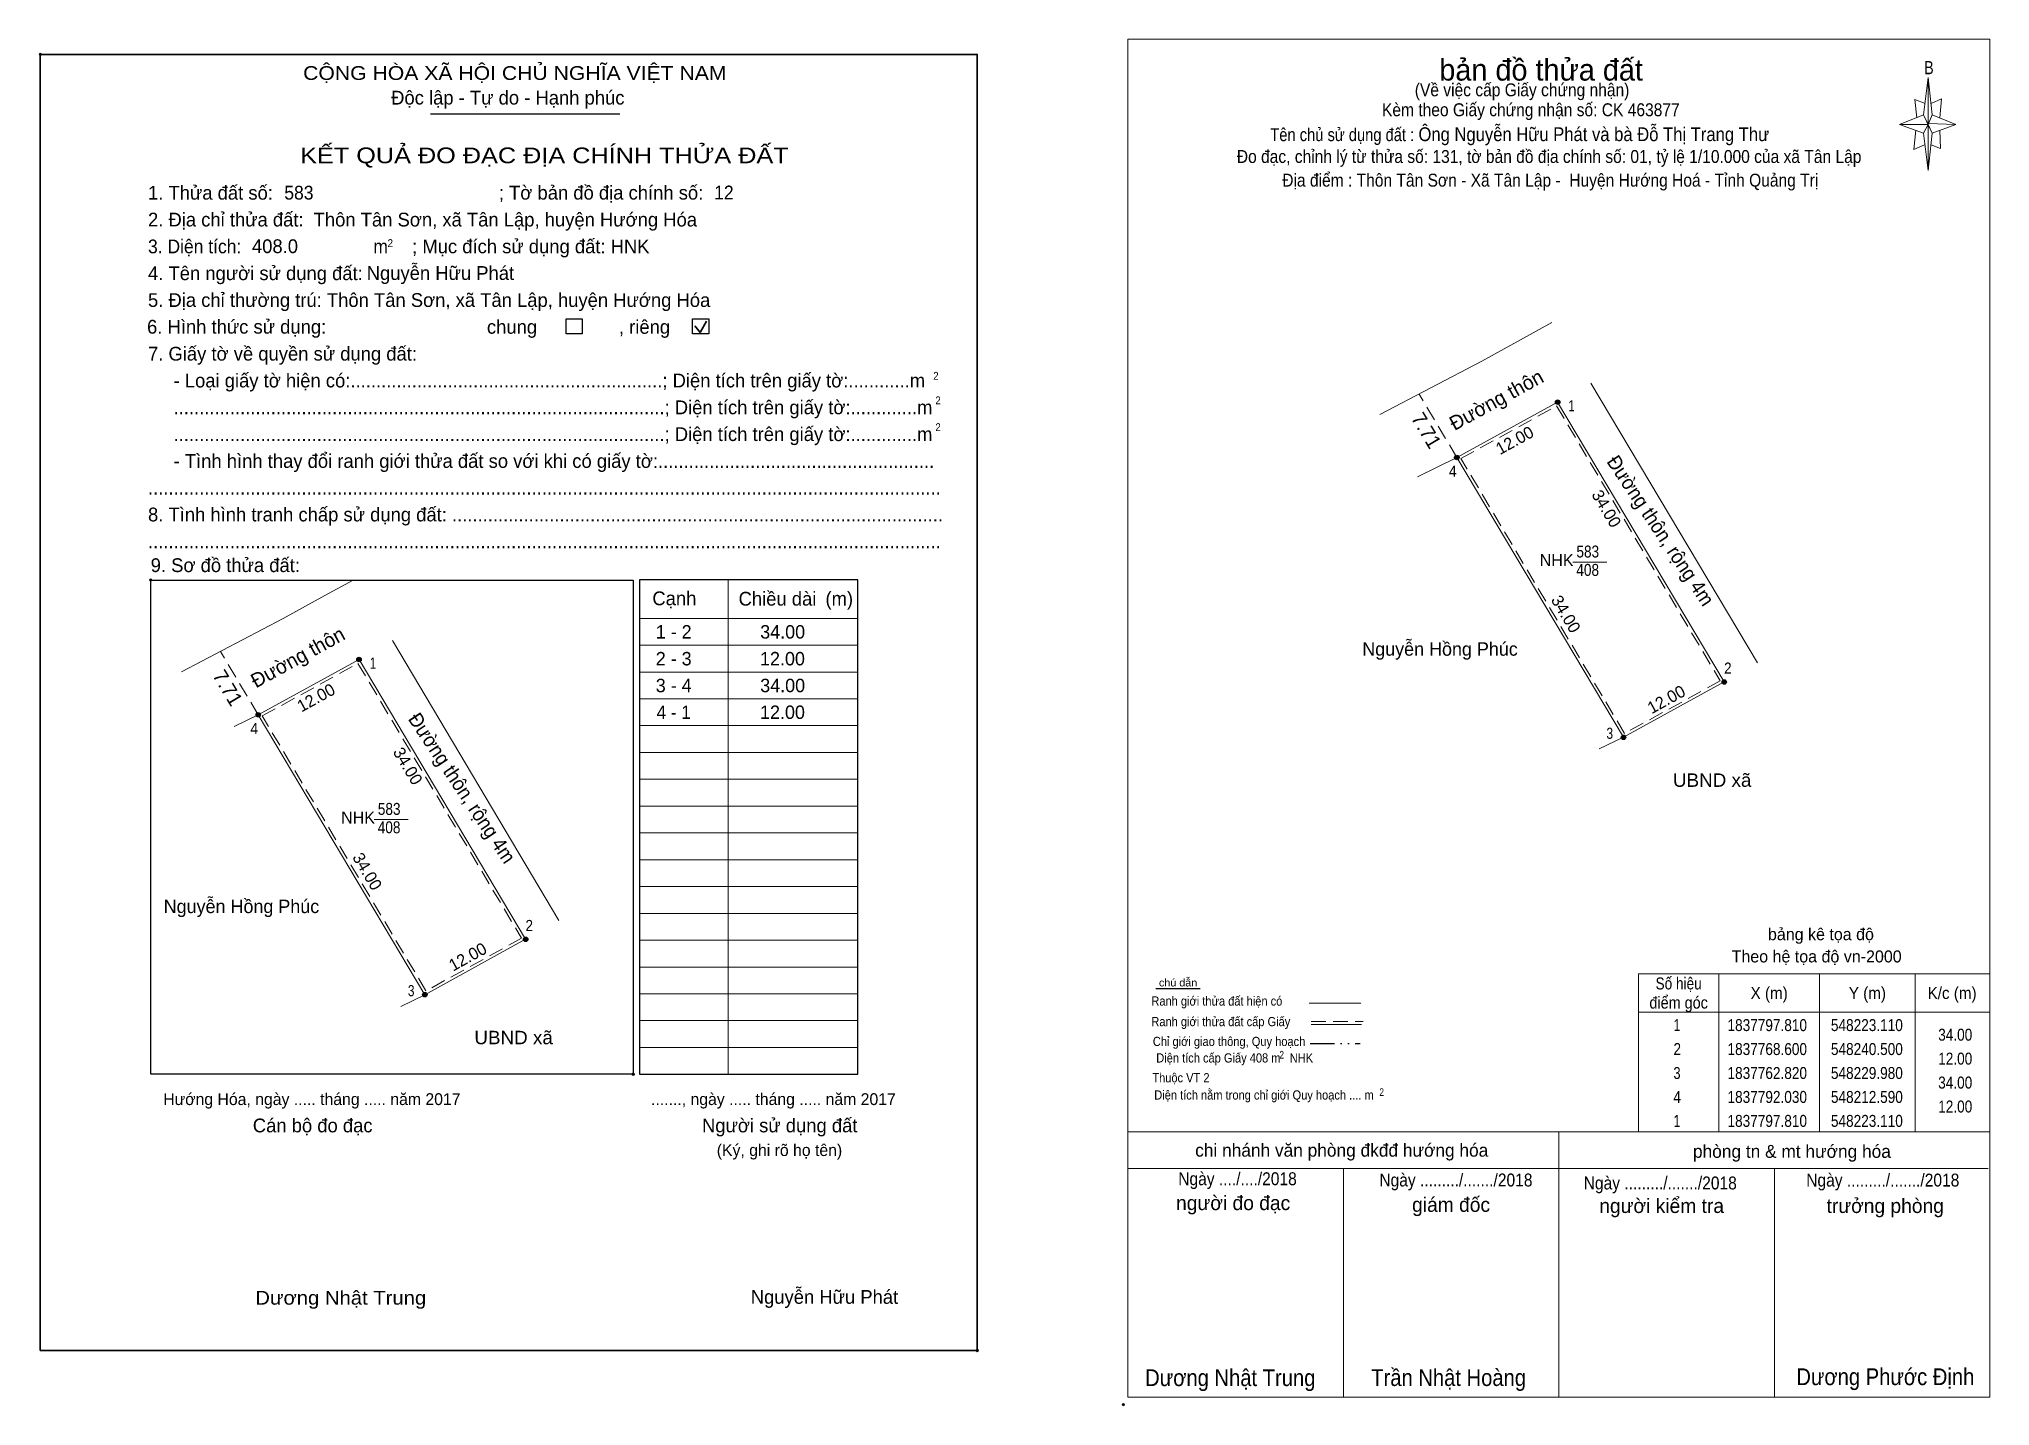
# Model space of a CAD drawing. Header units: metres. Extents: x 548099 to 548755, y 1837720 to 1837863.
# Drawn here: x 548189.7 to 548393.4, y 1837719.9 to 1837862.6 of the extents above; entities that cross this region are included whole.
import ezdxf
from ezdxf.enums import TextEntityAlignment as Align

# ---------------------------------------------------------------- set-up
doc = ezdxf.new("R2010")
doc.units = ezdxf.units.M
doc.header["$LTSCALE"] = 0.51
doc.header["$PDMODE"] = 32
doc.header["$PDSIZE"] = 0.255
doc.linetypes.add('DASH_DOUBLE_DOT', pattern=[9.2, 5, -1.2, 0.3, -1.2, 0.3, -1.2])
doc.linetypes.add('MEDIUM_DASHED', pattern=[4.5, 3, -1.5])
for name, color, linetype, lineweight in [('1', 7, 'Continuous', 13), ('10', 7, 'Continuous', 13), ('11', 7, 'Continuous', 25), ('2', 7, 'Continuous', 35), ('27', 7, 'Continuous', 13), ('4', 7, 'Continuous', 13), ('50', 7, 'Continuous', 25), ('63', 7, 'Continuous', 13)]:
    doc.layers.add(name, color=color, linetype=linetype, lineweight=lineweight)
for name, color, linetype in [('15', 7, 'Continuous'), ('36', 7, 'Continuous'), ('48', 7, 'Continuous'), ('52', 7, 'Continuous'), ('6', 7, 'Continuous'), ('9', 7, 'Continuous')]:
    doc.layers.add(name, color=color, linetype=linetype)

msp = doc.modelspace()

# ---------------------------------------------------------------- texts
at = {"layer": '1'}
for s, height, width, p in [('CỘNG HÒA XÃ HỘI CHỦ NGHĨA VIỆT NAM', 1.437, 1.15, (548217.27, 1837858.32)), ('3. Diện tích:', 1.437, 0.95, (548201.08, 1837840.22)), ('m', 1.437, 0.95, (548224.6, 1837840.22)), ('2', 0.821, 0.95, (548226.08, 1837840.87)), ('2', 0.821, 0.9, (548283.06, 1837827.02)), ('2', 0.821, 0.9, (548283.28, 1837824.46)), ('2', 0.821, 0.9, (548283.28, 1837821.66)), ('Dương Nhật Trung', 1.437, 1.1, (548212.28, 1837730.46))]:
    msp.add_text(s, height=height, dxfattribs=dict(at, width=width)).set_placement(p)
for s, height, p in [('Độc lập - Tự do - Hạnh phúc', 1.437, (548226.46, 1837855.75)), ('1. Thửa đất số:', 1.437, (548201.08, 1837845.82)), ('; Tờ bản đồ địa chính số:', 1.437, (548237.7, 1837845.83)), ('2. Địa chỉ thửa đất:', 1.437, (548201.08, 1837843.02)), ('; Mục đích sử dụng đất: HNK', 1.437, (548228.65, 1837840.22)), ('4. Tên người sử dụng đất:', 1.437, (548201.08, 1837837.42)), ('5. Địa chỉ thường trú: Thôn Tân Sơn, xã Tân Lập, huyện Hướng Hóa', 1.437, (548201.08, 1837834.62)), ('chung                , riêng', 1.437, (548236.46, 1837831.82)), ('7. Giấy tờ về quyền sử dụng đất:', 1.437, (548201.08, 1837829.02)), ('     - Loại giấy tờ hiện có:.............................................................; Diện tích trên giấy tờ:............m', 1.437, (548201.08, 1837826.22)), ('     ................................................................................................; Diện tích trên giấy tờ:.............m', 1.437, (548201.08, 1837823.42)), ('     ................................................................................................; Diện tích trên giấy tờ:.............m', 1.437, (548201.08, 1837820.62)), ('     - Tình hình thay đổi ranh giới thửa đất so với khi có giấy tờ:......................................................', 1.437, (548201.08, 1837817.82)), ('8. Tình hình tranh chấp sử dụng đất: ................................................................................................', 1.437, (548201.08, 1837812.23)), ('...........................................................................................................................................................', 1.437, (548201.08, 1837815.03)), ('...........................................................................................................................................................', 1.437, (548201.08, 1837809.43)), ('9. Sơ đồ thửa đất:', 1.437, (548201.36, 1837806.94)), ('Cạnh', 1.437, (548253.73, 1837803.48)), ('Chiều dài', 1.437, (548262.73, 1837803.44)), ('(m)', 1.437, (548271.8, 1837803.45)), ('Hướng Hóa, ngày ..... tháng ..... năm 2017', 1.232, (548202.67, 1837751.3)), ('......., ngày ..... tháng ..... năm 2017', 1.232, (548253.59, 1837751.3)), ('Cán bộ đo đạc', 1.437, (548212.02, 1837748.45)), ('Người sử dụng đất', 1.437, (548258.91, 1837748.45)), ('(Ký, ghi rõ họ tên)', 1.232, (548260.45, 1837745.98))]:
    msp.add_text(s, height=height, dxfattribs=at).set_placement(p)
for s, height, width, p in [('KẾT QUẢ ĐO ĐẠC ĐỊA CHÍNH THỬA ĐẤT', 1.642, 1.2, (548242.46, 1837849.62)), ('583', 1.25, 0.85, (548351.375, 1837808.46)), ('408', 1.25, 0.85, (548351.365, 1837806.54)), ('408', 1.25, 0.85, (548226.245, 1837779.67)), ('583', 1.25, 0.85, (548226.255, 1837781.59))]:
    msp.add_text(s, height=height, dxfattribs=dict(at, width=width)).set_placement(p, align=Align.CENTER)
for p in [(548348.125, 1837807.56), (548223.005, 1837780.69)]:
    msp.add_text('NHK', height=1.25, dxfattribs=at).set_placement(p, align=Align.CENTER)
at = {"layer": '10'}
for s, rotation, p in [('Đường thôn', 28.786, (548337.46, 1837821.66)), ('7.71', 300.864, (548332.88, 1837823.02)), ('Đường thôn', 28.786, (548212.34, 1837794.79)), ('7.71', 300.864, (548207.76, 1837796.15))]:
    msp.add_text(s, height=1.5, rotation=rotation, dxfattribs=at).set_placement(p)
at = {"layer": '15', "width": 0.95}
for p in [(548358.3568, 1837810.8555), (548233.2401, 1837783.9805)]:
    msp.add_text('Đường thôn, rộng 4m', height=1.5, rotation=303.639, dxfattribs=at).set_placement(p, align=Align.CENTER)
at = {"layer": '36'}
for p in [(548335.95, 1837798.21), (548210.835, 1837771.34)]:
    msp.add_text('Nguyễn Hồng Phúc', height=1.4, dxfattribs=at).set_placement(p, align=Align.CENTER)
at = {"layer": '36', "width": 1.05}
for p in [(548364.36, 1837784.52), (548239.245, 1837757.65)]:
    msp.add_text('UBND xã', height=1.4, dxfattribs=at).set_placement(p, align=Align.CENTER)
at = {"layer": '4'}
for s, height, p in [('bản đồ thửa đất', 2.25, (548346.505, 1837858.25)), ('bảng kê tọa độ', 1.25, (548375.715, 1837768.51)), ('Theo hệ tọa độ vn-2000', 1.25, (548375.265, 1837766.19)), ('chi nhánh văn phòng đkđđ hướng hóa', 1.35, (548325.69, 1837745.91)), ('phòng tn & mt hướng hóa', 1.35, (548372.685, 1837745.79)), ('người đo đạc', 1.5, (548314.355, 1837740.33)), ('giám đốc', 1.5, (548337.105, 1837740.15)), ('người kiểm tra', 1.5, (548359.085, 1837740.03)), ('trưởng phòng', 1.5, (548382.425, 1837740.03))]:
    msp.add_text(s, height=height, dxfattribs=at).set_placement(p, align=Align.CENTER)
for s, height, width, p in [('B', 1.378, 0.8, (548386.99, 1837858.91)), ('(Về việc cấp Giấy chứng nhận)', 1.35, 0.9, (548344.515, 1837856.61)), ('Kèm theo Giấy chứng nhận số: CK 463877', 1.35, 0.9, (548345.43, 1837854.53)), ('Tên chủ sử dụng đất :', 1.35, 0.85, (548325.745, 1837851.93)), ('Đo đạc, chỉnh lý từ thửa số: 131, tờ bản đồ địa chính số: 01, tỷ lệ 1/10.000 của xã Tân Lập', 1.35, 0.9, (548347.34, 1837849.65)), ('Địa điểm : Thôn Tân Sơn - Xã Tân Lập -  Huyện Hướng Hoá - Tỉnh Quảng Trị ', 1.35, 0.9, (548347.685, 1837847.18)), ('chú dẫn', 0.7999, 1.05, (548308.61, 1837763.68)), ('Ranh giới thửa đất hiện có ', 0.96, 0.9, (548312.815, 1837761.68)), ('Ranh giới thửa đất cấp Giấy', 0.96, 0.9, (548313.07, 1837759.53)), ('Chỉ giới giao thông, Quy hoạch', 0.96, 0.9, (548313.93, 1837757.46)), ('Diện tích cấp Giấy 408 m   NHK', 0.96, 0.9, (548314.515, 1837755.74)), ('2', 0.8, 0.8, (548319.43, 1837756.15)), ('Thuộc VT 2', 0.96, 0.9, (548308.905, 1837753.67)), ('Diện tích nằm trong chỉ giới Quy hoạch .... m', 0.96, 0.9, (548317.575, 1837751.87)), ('2', 0.8, 0.8, (548329.86, 1837752.25)), ('Ngày ..../..../2018', 1.35, 0.9, (548314.81, 1837742.93)), ('Ngày ........./......./2018', 1.35, 0.9, (548337.61, 1837742.8)), ('Ngày ........./......./2018', 1.35, 0.9, (548382.17, 1837742.79)), ('Ngày ........./......./2018', 1.35, 0.9, (548358.94, 1837742.49)), ('Trần Nhật Hoàng', 1.75, 0.9, (548336.85, 1837721.97)), ('Dương Phước Định', 1.75, 0.9, (548382.435, 1837722.06)), ('Dương Nhật Trung', 1.75, 0.9, (548314.055, 1837721.96))]:
    msp.add_text(s, height=height, dxfattribs=dict(at, width=width)).set_placement(p, align=Align.CENTER)
at = {"layer": '4', "width": 0.9}
msp.add_text('Ông Nguyễn Hữu Phát và bà Đỗ Thị Trang Thư', height=1.44, dxfattribs=at).set_placement((548333.7, 1837851.93))
at = {"layer": '48'}
msp.add_text('6. Hình thức sử dụng:', height=1.437, dxfattribs=at).set_placement((548200.98, 1837831.83))
at = {"layer": '52'}
for s, p in [('1 - 2', (548255.955, 1837800)), ('34.00', (548267.33, 1837800)), ('2 - 3', (548255.955, 1837797.2)), ('12.00', (548267.31, 1837797.2)), ('3 - 4', (548255.955, 1837794.4)), ('34.00', (548267.33, 1837794.4)), ('12.00', (548267.31, 1837791.61))]:
    msp.add_text(s, height=1.4, dxfattribs=at).set_placement(p, align=Align.CENTER)
at = {"layer": '52', "width": 0.95}
msp.add_text('4 - 1', height=1.4, dxfattribs=at).set_placement((548255.955, 1837791.61), align=Align.CENTER)
at = {"layer": '6', "width": 0.95}
for s, p in [('583', (548215.31, 1837845.83)), ('12', (548260.18, 1837845.85))]:
    msp.add_text(s, height=1.437, dxfattribs=at).set_placement(p)
at = {"layer": '6'}
for s, p in [('Thôn Tân Sơn, xã Tân Lập, huyện Hướng Hóa', (548218.37, 1837843.02)), ('408.0', (548211.93, 1837840.24)), ('Nguyễn Hữu Phát', (548223.91, 1837837.44)), ('Nguyễn Hữu Phát', (548264, 1837730.55))]:
    msp.add_text(s, height=1.437, dxfattribs=at).set_placement(p)
at = {"layer": '63'}
for s, rotation, p in [('12.00', 28.786, (548344.044, 1837820.1506)), ('34.00', 300.767, (548352.7864, 1837813.2447)), ('34.00', 300.767, (548348.5564, 1837802.2447)), ('12.00', 28.786, (548218.924, 1837793.2806)), ('12.00', 28.786, (548359.874, 1837793.1006)), ('34.00', 300.767, (548227.6664, 1837786.3747)), ('34.00', 300.767, (548223.4364, 1837775.3747)), ('12.00', 28.786, (548234.754, 1837766.2306))]:
    msp.add_text(s, height=1.25, rotation=rotation, dxfattribs=at).set_placement(p, align=Align.CENTER)
for s, width, p in [('Số hiệu', 0.85, (548360.86, 1837763.37)), ('điểm góc', 0.9, (548360.86, 1837761.37)), ('X (m)', 0.95, (548370.31, 1837762.37)), ('Y (m)', 0.95, (548380.565, 1837762.37)), ('K/c (m)', 0.95, (548389.405, 1837762.37)), (' 1', 0.75, (548360.51, 1837759.02)), ('1837797.810', 0.85, (548370.11, 1837759.02)), ('548223.110', 0.85, (548380.51, 1837759.02)), (' 2', 0.85, (548360.515, 1837756.52)), ('1837768.600', 0.85, (548370.11, 1837756.52)), ('548240.500', 0.85, (548380.51, 1837756.52)), (' 3', 0.8, (548360.505, 1837754.02)), ('1837762.820', 0.85, (548370.11, 1837754.02)), ('548229.980', 0.85, (548380.51, 1837754.02)), (' 4', 0.85, (548360.51, 1837751.52)), ('1837792.030', 0.85, (548370.11, 1837751.52)), ('548212.590', 0.85, (548380.51, 1837751.52)), (' 1', 0.75, (548360.51, 1837749.02)), ('1837797.810', 0.85, (548370.11, 1837749.02)), ('548223.110', 0.85, (548380.51, 1837749.02))]:
    msp.add_text(s, height=1.25, dxfattribs=dict(at, width=width)).set_placement(p, align=Align.CENTER)
at = {"layer": '63', "width": 0.85}
for s, p in [('34.00', (548391.51, 1837758.02)), ('12.00', (548391.51, 1837755.52)), ('34.00', (548391.51, 1837753.02)), ('12.00', (548391.51, 1837750.52))]:
    msp.add_text(s, height=1.25, dxfattribs=at).set_placement(p, align=Align.RIGHT)
at = {"layer": '9'}
for s, width, p in [('1', 0.75, (548349.675, 1837823.72)), ('4', 0.95, (548337.285, 1837816.89)), ('1', 0.75, (548224.56, 1837796.85)), ('2', 0.9, (548365.995, 1837796.33)), ('4', 0.95, (548212.165, 1837790.02)), ('3', 0.8, (548353.67, 1837789.53)), ('2', 0.9, (548240.88, 1837769.46)), ('3', 0.8, (548228.55, 1837762.66))]:
    msp.add_text(s, height=1.166, dxfattribs=dict(at, width=width)).set_placement(p, align=Align.CENTER)

# ---------------------------------------------------------------- hatches: boundary and pattern name
at = {"layer": '11'}
for points in [[(548348.4633, 1837824.68, 1), (548347.9967, 1837824.68, 1)], [(548337.9433, 1837818.9, 1), (548337.4767, 1837818.9, 1)], [(548223.3433, 1837797.81, 1), (548222.8767, 1837797.81, 1)], [(548365.8533, 1837795.47, 1), (548365.3867, 1837795.47, 1)], [(548212.8233, 1837792.03, 1), (548212.3567, 1837792.03, 1)], [(548355.3333, 1837789.69, 1), (548354.8667, 1837789.69, 1)], [(548355.3333, 1837789.69, 1), (548354.8667, 1837789.69, 1)], [(548240.7333, 1837768.6, 1), (548240.2667, 1837768.6, 1)], [(548230.2133, 1837762.82, 1), (548229.7467, 1837762.82, 1)], [(548230.2133, 1837762.82, 1), (548229.7467, 1837762.82, 1)]]:
    msp.add_hatch(color=256, dxfattribs=at).paths.add_polyline_path(points)

# ---------------------------------------------------------------- linework, layer by layer
at = {"layer": '1', "lineweight": 25}
for p, q in [((548230.56, 1837854.77), (548250.34, 1837854.77)), ((548275.18, 1837806.13), (548252.39, 1837806.13)), ((548252.39, 1837806.13), (548252.39, 1837804.48)), ((548275.18, 1837754.52), (548275.18, 1837806.13)), ((548201.36, 1837757.02), (548201.36, 1837804.48)), ((548252.39, 1837804.48), (548252.39, 1837757.02)), ((548252.39, 1837757.02), (548252.39, 1837754.52))]:
    msp.add_line(p, q, dxfattribs=at)
at = {"layer": '1', "lineweight": 35}
for p, q in [((548258.15, 1837832.66), (548258.71, 1837831.94)), ((548258.71, 1837831.94), (548259.39, 1837833.15))]:
    msp.add_line(p, q, dxfattribs=at)
at = {"layer": '1'}
for p, q in [((548261.65, 1837806.13), (548261.65, 1837804.48)), ((548261.65, 1837804.48), (548261.65, 1837757.02)), ((548252.39, 1837802.1), (548262.3, 1837802.1)), ((548262.3, 1837802.1), (548268.05, 1837802.1)), ((548268.05, 1837802.1), (548275.18, 1837802.1)), ((548252.39, 1837799.3), (548262.3, 1837799.3)), ((548262.3, 1837799.3), (548268.05, 1837799.3)), ((548268.05, 1837799.3), (548275.18, 1837799.3)), ((548252.39, 1837796.5), (548262.3, 1837796.5)), ((548262.3, 1837796.5), (548268.05, 1837796.5)), ((548268.05, 1837796.5), (548275.18, 1837796.5)), ((548252.39, 1837793.7), (548262.3, 1837793.7)), ((548262.3, 1837793.7), (548268.05, 1837793.7)), ((548268.05, 1837793.7), (548275.18, 1837793.7)), ((548252.39, 1837790.91), (548262.3, 1837790.91)), ((548262.3, 1837790.91), (548268.05, 1837790.91)), ((548268.05, 1837790.91), (548275.18, 1837790.91)), ((548252.39, 1837788.11), (548262.3, 1837788.11)), ((548262.3, 1837788.11), (548268.05, 1837788.11)), ((548268.05, 1837788.11), (548275.18, 1837788.11)), ((548252.39, 1837785.31), (548262.3, 1837785.31)), ((548262.3, 1837785.31), (548268.05, 1837785.31)), ((548268.05, 1837785.31), (548275.18, 1837785.31)), ((548252.39, 1837782.51), (548262.3, 1837782.51)), ((548262.3, 1837782.51), (548268.05, 1837782.51)), ((548268.05, 1837782.51), (548275.18, 1837782.51)), ((548252.39, 1837779.71), (548262.3, 1837779.71)), ((548262.3, 1837779.71), (548268.05, 1837779.71)), ((548268.05, 1837779.71), (548275.18, 1837779.71)), ((548252.39, 1837776.91), (548262.3, 1837776.91)), ((548262.3, 1837776.91), (548268.05, 1837776.91)), ((548268.05, 1837776.91), (548275.18, 1837776.91)), ((548252.39, 1837774.11), (548262.3, 1837774.11)), ((548262.3, 1837774.11), (548268.05, 1837774.11)), ((548268.05, 1837774.11), (548275.18, 1837774.11)), ((548252.39, 1837771.31), (548262.3, 1837771.31)), ((548262.3, 1837771.31), (548268.05, 1837771.31)), ((548268.05, 1837771.31), (548275.18, 1837771.31)), ((548252.39, 1837768.51), (548262.3, 1837768.51)), ((548262.3, 1837768.51), (548268.05, 1837768.51)), ((548268.05, 1837768.51), (548275.18, 1837768.51)), ((548252.39, 1837765.71), (548262.3, 1837765.71)), ((548262.3, 1837765.71), (548268.05, 1837765.71)), ((548268.05, 1837765.71), (548275.18, 1837765.71)), ((548252.39, 1837762.91), (548262.3, 1837762.91)), ((548262.3, 1837762.91), (548268.05, 1837762.91)), ((548268.05, 1837762.91), (548275.18, 1837762.91)), ((548252.39, 1837760.11), (548262.3, 1837760.11)), ((548262.3, 1837760.11), (548268.05, 1837760.11)), ((548268.05, 1837760.11), (548275.18, 1837760.11)), ((548252.39, 1837757.31), (548262.3, 1837757.31)), ((548261.65, 1837757.02), (548261.65, 1837754.52)), ((548262.3, 1837757.31), (548268.05, 1837757.31)), ((548268.05, 1837757.31), (548275.18, 1837757.31))]:
    msp.add_line(p, q, dxfattribs=at)
for points in [[(548348.23, 1837824.68), (548365.62, 1837795.47), (548355.1, 1837789.69), (548337.71, 1837818.9)], [(548223.11, 1837797.81), (548240.5, 1837768.6), (548229.98, 1837762.82), (548212.59, 1837792.03)]]:
    msp.add_lwpolyline(points, close=True, dxfattribs=at)
at = {"layer": '1', "linetype": 'MEDIUM_DASHED'}
for points in [[(548348.12, 1837824.28), (548365.2, 1837795.58), (548355.21, 1837790.09), (548338.13, 1837818.79)], [(548223, 1837797.41), (548240.08, 1837768.71), (548230.09, 1837763.22), (548213.01, 1837791.92)]]:
    msp.add_lwpolyline(points, close=True, dxfattribs=at)
at = {"layer": '1', "lineweight": 25}
for points in [[(548201.36, 1837804.48), (548201.36, 1837806.11), (548251.73, 1837806.11), (548251.73, 1837804.48), (548251.73, 1837757.02)], [(548251.73, 1837757.02), (548251.73, 1837754.52), (548201.36, 1837754.52), (548201.36, 1837757.02)], [(548252.39, 1837754.52), (548275.18, 1837754.52), (548275.18, 1837755.02)]]:
    msp.add_lwpolyline(points, dxfattribs=at)
at = {"layer": '1'}
for p in [(548189.83, 1837860.98), (548201.36, 1837806.11), (548251.73, 1837754.52), (548287.65, 1837725.68)]:
    msp.add_point(p, dxfattribs=at)
at = {"layer": '10'}
for p, q in [((548340.31, 1837828.95), (548329.68, 1837823.38)), ((548351.71, 1837826.66), (548369.1, 1837797.45)), ((548215.19, 1837802.08), (548204.56, 1837796.51)), ((548226.59, 1837799.79), (548243.98, 1837770.58))]:
    msp.add_line(p, q, dxfattribs=at)
at = {"layer": '10', "linetype": 'MEDIUM_DASHED'}
for p, q in [((548337.71, 1837818.9), (548333.76, 1837825.52)), ((548212.59, 1837792.03), (548208.64, 1837798.65))]:
    msp.add_line(p, q, dxfattribs=at)
at = {"layer": '10'}
for points in [[(548347.61, 1837832.98), (548344.65, 1837831.35), (548340.31, 1837828.95)], [(548222.49, 1837806.11), (548219.53, 1837804.48), (548215.19, 1837802.08)]]:
    msp.add_lwpolyline(points, dxfattribs=at)
for points in [[(548355.1, 1837789.69), (548337.71, 1837818.9), (548348.23, 1837824.68), (548365.62, 1837795.47)], [(548229.98, 1837762.82), (548212.59, 1837792.03), (548223.11, 1837797.81), (548240.5, 1837768.6)]]:
    msp.add_lwpolyline(points, close=True, dxfattribs=at)
at = {"layer": '11'}
for centre in [(548348.23, 1837824.68), (548337.71, 1837818.9), (548223.11, 1837797.81), (548365.62, 1837795.47), (548212.59, 1837792.03), (548355.1, 1837789.69), (548355.1, 1837789.69), (548240.5, 1837768.6), (548229.98, 1837762.82), (548229.98, 1837762.82)]:
    msp.add_circle(centre, 0.2333, dxfattribs=at)
at = {"layer": '2'}
msp.add_lwpolyline([(548189.83, 1837860.98), (548287.65, 1837860.98), (548287.65, 1837725.68), (548189.83, 1837725.68)], close=True, dxfattribs=at)
at = {"layer": '27'}
for p, q in [((548337.71, 1837818.9), (548333.6, 1837816.9)), ((548212.59, 1837792.03), (548210.07, 1837790.81)), ((548355.1, 1837789.69), (548352.58, 1837788.47)), ((548229.98, 1837762.82), (548227.46, 1837761.6))]:
    msp.add_line(p, q, dxfattribs=at)
at = {"layer": '4'}
for p, q in [((548386.41, 1837854.66), (548386.91, 1837858.56)), ((548387.31, 1837854.66), (548389.81, 1837853.66)), ((548386.41, 1837852.76), (548383.91, 1837853.66)), ((548387.31, 1837852.76), (548386.91, 1837848.86)), ((548388.11, 1837853.06), (548388.21, 1837851.16)), ((548388.21, 1837851.16), (548387.21, 1837851.56)), ((548322.29, 1837761.95), (548327.67, 1837761.95)), ((548322.49, 1837759.71), (548327.76, 1837759.71)), ((548303.36, 1837748.49), (548393.36, 1837748.49)), ((548303.36, 1837748.49), (548393.36, 1837748.49)), ((548303.36, 1837748.49), (548393.36, 1837748.49)), ((548348.36, 1837720.79), (548348.36, 1837748.49)), ((548303.36, 1837744.69), (548393.16, 1837744.69)), ((548325.86, 1837720.79), (548325.86, 1837744.69)), ((548370.86, 1837720.79), (548370.86, 1837744.69)), ((548393.36, 1837720.79), (548303.36, 1837720.79))]:
    msp.add_line(p, q, dxfattribs=at)
at = {"layer": '4', "lineweight": 25}
msp.add_line((548310.91, 1837763.44), (548306.29, 1837763.44), dxfattribs=at)
at = {"layer": '4', "linetype": 'MEDIUM_DASHED'}
msp.add_line((548322.49, 1837760.03), (548327.93, 1837760.03), dxfattribs=at)
at = {"layer": '4', "linetype": 'DASH_DOUBLE_DOT', "lineweight": 25}
msp.add_line((548322.39, 1837757.74), (548327.63, 1837757.74), dxfattribs=at)
at = {"layer": '4'}
for points in [[(548303.36, 1837862.59), (548393.36, 1837862.59), (548393.36, 1837720.79), (548303.36, 1837720.79)], [(548386.91, 1837858.56), (548387.31, 1837854.66), (548386.91, 1837853.66)], [(548386.91, 1837853.66), (548383.91, 1837853.66), (548386.41, 1837854.66), (548387.31, 1837852.76), (548389.81, 1837853.66), (548386.91, 1837853.76)], [(548386.91, 1837853.66), (548386.91, 1837848.86), (548386.41, 1837852.76)]]:
    msp.add_lwpolyline(points, close=True, dxfattribs=at)
for points in [[(548386.61, 1837855.86), (548385.51, 1837856.26), (548385.71, 1837854.36)], [(548387.21, 1837855.86), (548388.31, 1837856.36), (548388.11, 1837854.36)], [(548386.91, 1837853.66), (548386.41, 1837854.66), (548383.91, 1837853.66)], [(548385.61, 1837853.06), (548385.41, 1837851.06), (548386.51, 1837851.56)], [(548386.91, 1837853.66), (548387.31, 1837852.76), (548389.81, 1837853.66)]]:
    msp.add_lwpolyline(points, dxfattribs=at)
msp.add_point((548302.89, 1837720.01), dxfattribs=at)
at = {"layer": '50'}
for points in [[(548244.72, 1837833.38), (548246.4, 1837833.38), (548246.4, 1837831.82), (548244.72, 1837831.82)], [(548257.93, 1837833.38), (548259.61, 1837833.38), (548259.61, 1837831.82), (548257.93, 1837831.82)]]:
    msp.add_lwpolyline(points, close=True, dxfattribs=at)
at = {"layer": '63'}
for p, q in [((548349.81, 1837807.99), (548353.35, 1837807.99)), ((548224.69, 1837781.12), (548228.23, 1837781.12)), ((548365.06, 1837764.99), (548365.06, 1837748.49)), ((548375.56, 1837764.99), (548375.56, 1837748.49)), ((548385.56, 1837764.99), (548385.56, 1837748.49)), ((548356.66, 1837760.99), (548393.36, 1837760.99))]:
    msp.add_line(p, q, dxfattribs=at)
msp.add_lwpolyline([(548356.66, 1837764.99), (548393.36, 1837764.99), (548393.36, 1837748.49), (548356.66, 1837748.49)], close=True, dxfattribs=at)

msp.set_redraw_order([(e.dxf.handle, doc.entitydb.next_handle()) for e in msp.query("TEXT MTEXT ATTDEF DIMENSION ARC_DIMENSION")])  # texts and dimensions are drawn at this point

doc.saveas('drawing.dxf')
